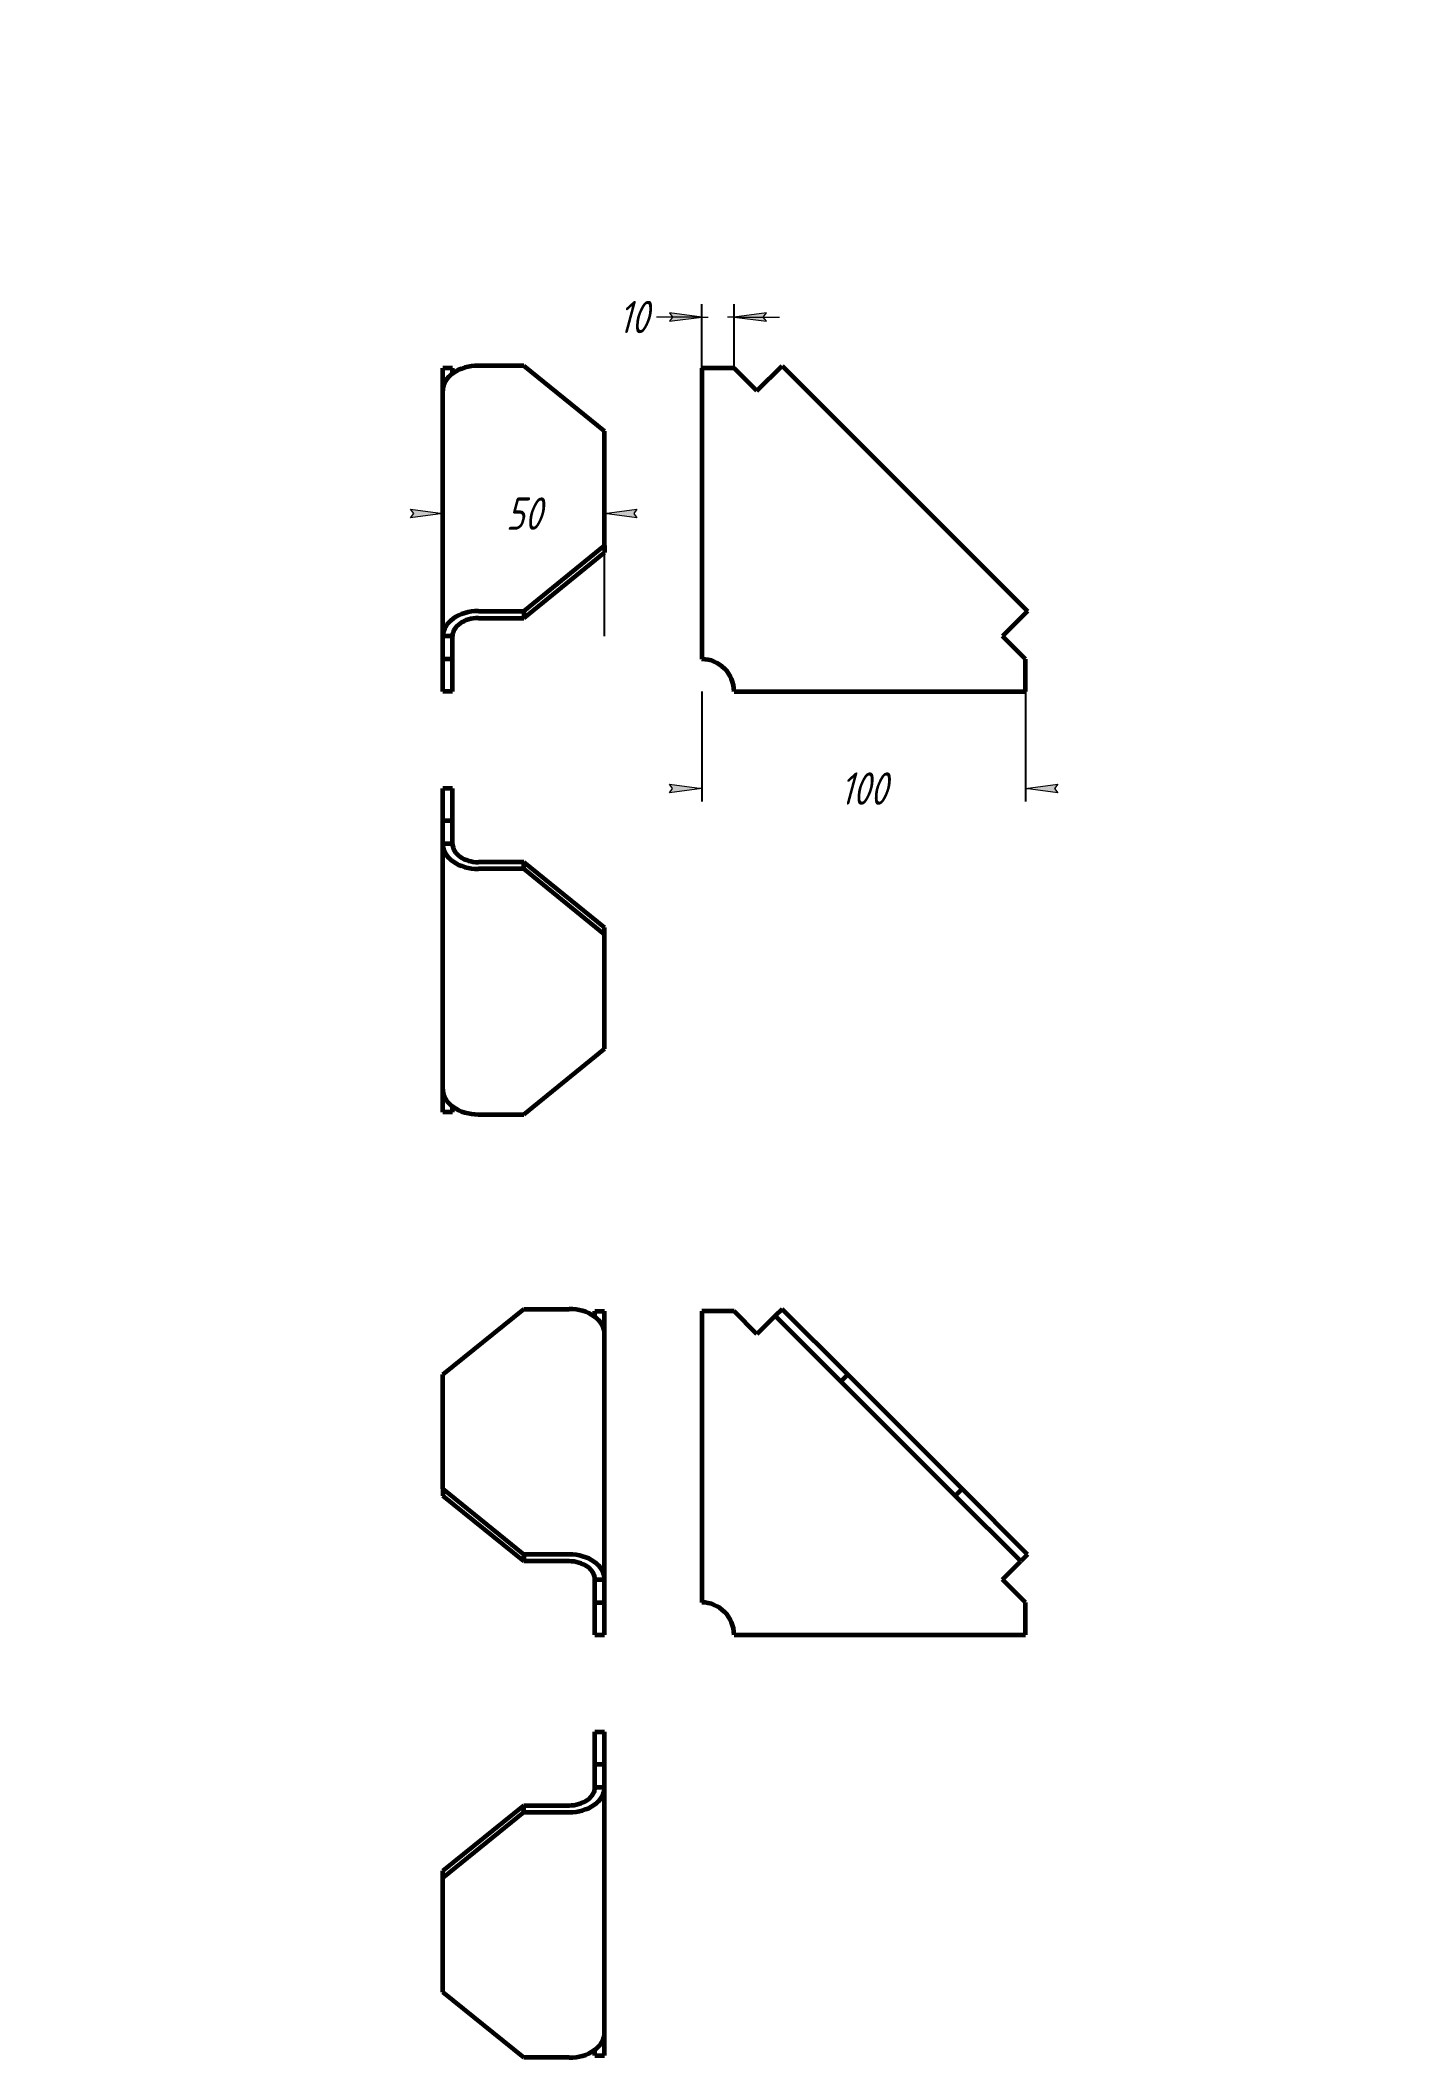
# Model space of a CAD drawing. Header units: millimetres. Extents: x 0 to 3150, y -266 to 488.
# Drawn here: x 2310 to 2520, y -14.8 to 297 of the extents above; entities that cross this region are included whole.
import ezdxf

# ---------------------------------------------------------------- set-up
doc = ezdxf.new("R2010")
doc.units = ezdxf.units.MM
doc.linetypes.add('K5LT_BASIC', pattern=[0])
doc.linetypes.add('K5LT_THIN', pattern=[0])
doc.layers.add('Системный слой', color=7, linetype='Continuous')
doc.layers.add('Системный слой (1)', color=7, linetype='Continuous', true_color=0x909090)
doc.styles.add('KDIMTEXTSTYLE', font='GOST_AU.SHX', dxfattribs={"width": 0.96, "oblique": 15, "height": 5})
doc.dimstyles.new('KDIMSTYLE (0.50)', dxfattribs={"dimtxt": 5, "dimasz": 1, "dimexe": 2, "dimexo": 0, "dimgap": 1, "dimtad": 1, "dimlfac": 2, "dimtxsty": 'KDIMTEXTSTYLE', "dimsah": 1, "dimcen": 0, "dimdle": 1, "dimadec": 0, "dimazin": 0, "dimtfac": 0.667, "dimtmove": 0, "dimatfit": 3, "dimfxl": 1, "dimtvp": 1, "dimtolj": 1, "dimtzin": 0, "dimarcsym": 0})

msp = doc.modelspace()

# ---------------------------------------------------------------- blocks, each defined once
blk = doc.blocks.new('KDIMARROW_01')
at = {"layer": 'Системный слой'}
blk.add_hatch(color=0, dxfattribs=at).paths.add_polyline_path([(-5, -0.66), (0, 0), (-5, 0.66), (-4.5, 0)])
at = {"layer": 'Системный слой', "color": 0, "linetype": 'K5LT_THIN', "lineweight": 18}
for p, q in [((-4.5, 0), (-5, 0.66)), ((-5, 0.66), (0, 0)), ((0, 0), (-5, -0.66)), ((-5, -0.66), (-4.5, 0))]:
    blk.add_line(p, q, dxfattribs=at)
at = {"layer": 'Системный слой (1)', "color": 0, "linetype": 'K5LT_THIN', "lineweight": 18}
blk.add_line((0, 0), (-1, 0), dxfattribs=at)
blk = doc.blocks.new('KDIMARROW_02')
at = {"layer": 'Системный слой'}
blk.add_hatch(color=0, dxfattribs=at).paths.add_polyline_path([(4.5, 0), (5, 0.66), (0, 0), (5, -0.66)])
at = {"layer": 'Системный слой', "color": 0, "linetype": 'K5LT_THIN', "lineweight": 18}
for p, q in [((5, 0.66), (0, 0)), ((0, 0), (5, -0.66)), ((0, 0), (7, 0)), ((4.5, 0), (5, 0.66)), ((5, -0.66), (4.5, 0))]:
    blk.add_line(p, q, dxfattribs=at)
at = {"layer": 'Системный слой (1)', "color": 0, "linetype": 'K5LT_THIN', "lineweight": 18}
blk.add_line((0, 0), (-1, 0), dxfattribs=at)

# ---------------------------------------------------------------- dimensions: what is measured, and where the dimension line sits
at = {"layer": 'Системный слой (1)', "color": 7}
for base, p1, p2, location, override in [((2417.1751, 254.239), (2412.1751, 246.3541), (2417.1751, 246.3541), (2401.6192, 254.239), {"dimexo": 0, "dimpost": '\\H5.0;\\W0.965;\\Q15;<>', "dimblk1": 'KDIMARROW_02', "dimblk2": 'KDIMARROW_02', "dimse1": 0, "dimse2": 0, "dimclrt": 7, "dimtolj": 1}), ((2372.1751, 223.8541), (2397.1751, 204.8896), (2372.1751, 204.8896), (2384.6751, 223.8541), {"dimexo": 0, "dimpost": '\\H5.0;\\W0.965;\\Q15;<>', "dimblk1": 'KDIMARROW_01', "dimblk2": 'KDIMARROW_01', "dimse1": 0, "dimse2": 0, "dimclrt": 7, "dimtolj": 1}), ((2412.1751, 181.3541), (2462.1751, 196.3541), (2412.1751, 196.3541), (2437.1751, 181.3541), {"dimexo": 0, "dimpost": '\\H5.0;\\W0.965;\\Q15;<>', "dimblk1": 'KDIMARROW_01', "dimblk2": 'KDIMARROW_01', "dimse1": 0, "dimse2": 0, "dimclrt": 7, "dimtolj": 1})]:
    msp.add_linear_dim(base=base, p1=p1, p2=p2, location=location, dimstyle='KDIMSTYLE (0.50)', override=override, dxfattribs=at).render()

# ---------------------------------------------------------------- linework, layer by layer
at = {"layer": 'Системный слой (1)', "color": 5, "linetype": 'K5LT_BASIC', "lineweight": 60, "true_color": 0x0000ff}
for p, q in [((2373.6751, 246.3541), (2372.1751, 246.3541)), ((2372.1751, 242.8185), (2372.1751, 246.3541)), ((2373.6751, 245.4878), (2373.6751, 246.3541)), ((2384.6751, 246.7076), (2377.6751, 246.7076)), ((2397.1751, 236.582), (2384.6751, 246.7076)), ((2412.1751, 246.3541), (2412.1751, 201.3541)), ((2417.1751, 246.3541), (2412.1751, 246.3541)), ((2420.7106, 242.8185), (2417.1751, 246.3541)), ((2420.7106, 242.8185), (2424.5997, 246.7076)), ((2424.5997, 246.7076), (2462.5286, 208.7787)), ((2372.1751, 204.8896), (2372.1751, 242.8185)), ((2397.1751, 218.9043), (2397.1751, 236.582)), ((2384.6751, 208.7787), (2397.1751, 218.9043)), ((2397.1751, 218.9043), (2397.1751, 217.8437)), ((2384.6751, 207.718), (2397.1751, 217.8437)), ((2377.6751, 208.7787), (2384.6751, 208.7787)), ((2377.6751, 207.718), (2384.6751, 207.718)), ((2384.6751, 208.7787), (2384.6751, 207.718)), ((2462.5286, 208.7787), (2458.6395, 204.8896)), ((2372.1751, 201.3541), (2372.1751, 204.8896)), ((2373.6751, 204.8896), (2372.1751, 204.8896)), ((2373.6751, 201.3541), (2373.6751, 204.8896)), ((2462.1751, 201.3541), (2458.6395, 204.8896)), ((2372.1751, 196.3541), (2372.1751, 201.3541)), ((2373.6751, 201.3541), (2372.1751, 201.3541)), ((2373.6751, 196.3541), (2373.6751, 201.3541)), ((2462.1751, 196.3541), (2462.1751, 201.3541)), ((2373.6751, 196.3541), (2372.1751, 196.3541)), ((2417.1751, 196.3541), (2462.1751, 196.3541)), ((2372.1751, 176.3541), (2372.1751, 181.3541)), ((2373.6751, 181.3541), (2372.1751, 181.3541)), ((2373.6751, 176.3541), (2373.6751, 181.3541)), ((2373.6751, 176.3541), (2372.1751, 176.3541)), ((2372.1751, 172.8185), (2372.1751, 176.3541)), ((2373.6751, 172.8185), (2373.6751, 176.3541)), ((2373.6751, 172.8185), (2372.1751, 172.8185)), ((2372.1751, 134.8896), (2372.1751, 172.8185)), ((2384.6751, 169.9901), (2377.6751, 169.9901)), ((2384.6751, 168.9294), (2377.6751, 168.9294)), ((2397.1751, 159.8645), (2384.6751, 169.9901)), ((2384.6751, 168.9294), (2384.6751, 169.9901)), ((2397.1751, 158.8038), (2384.6751, 168.9294)), ((2397.1751, 158.8038), (2397.1751, 159.8645)), ((2397.1751, 141.1261), (2397.1751, 158.8038)), ((2384.6751, 131.0005), (2397.1751, 141.1261)), ((2372.1751, 131.3541), (2372.1751, 134.8896)), ((2373.6751, 131.3541), (2372.1751, 131.3541)), ((2373.6751, 131.3541), (2373.6751, 132.2203)), ((2377.6751, 131.0005), (2384.6751, 131.0005)), ((2372.1751, 90.7878), (2384.6751, 100.9134)), ((2384.6751, 100.9134), (2391.6751, 100.9134)), ((2395.6751, 99.6936), (2395.6751, 100.5598)), ((2395.6751, 100.5598), (2397.1751, 100.5598)), ((2397.1751, 97.0243), (2397.1751, 100.5598)), ((2417.1751, 100.5598), (2412.1751, 100.5598)), ((2412.1751, 100.5598), (2412.1751, 55.5598)), ((2420.7106, 97.0243), (2417.1751, 100.5598)), ((2423.539, 99.8527), (2420.7106, 97.0243)), ((2424.5997, 100.9134), (2423.539, 99.8527)), ((2433.6647, 89.7271), (2423.539, 99.8527)), ((2434.7253, 90.7878), (2424.5997, 100.9134)), ((2397.1751, 59.0954), (2397.1751, 97.0243)), ((2372.1751, 73.1101), (2372.1751, 90.7878)), ((2434.7253, 90.7878), (2433.6647, 89.7271)), ((2452.403, 73.1101), (2434.7253, 90.7878)), ((2451.3423, 72.0494), (2433.6647, 89.7271)), ((2372.1751, 73.1101), (2372.1751, 72.0494)), ((2384.6751, 62.9845), (2372.1751, 73.1101)), ((2384.6751, 61.9238), (2372.1751, 72.0494)), ((2452.403, 73.1101), (2451.3423, 72.0494)), ((2461.468, 61.9238), (2451.3423, 72.0494)), ((2462.5286, 62.9845), (2452.403, 73.1101)), ((2391.6751, 62.9845), (2384.6751, 62.9845)), ((2384.6751, 62.9845), (2384.6751, 61.9238)), ((2462.5286, 62.9845), (2461.468, 61.9238)), ((2391.6751, 61.9238), (2384.6751, 61.9238)), ((2458.6395, 59.0954), (2461.468, 61.9238)), ((2395.6751, 55.5598), (2395.6751, 59.0954)), ((2395.6751, 59.0954), (2397.1751, 59.0954)), ((2397.1751, 55.5598), (2397.1751, 59.0954)), ((2462.1751, 55.5598), (2458.6395, 59.0954)), ((2395.6751, 55.5598), (2397.1751, 55.5598)), ((2395.6751, 50.5598), (2395.6751, 55.5598)), ((2397.1751, 50.5598), (2397.1751, 55.5598)), ((2462.1751, 50.5598), (2462.1751, 55.5598)), ((2395.6751, 50.5598), (2397.1751, 50.5598)), ((2417.1751, 50.5598), (2462.1751, 50.5598)), ((2395.6751, 30.5598), (2395.6751, 35.5598)), ((2395.6751, 35.5598), (2397.1751, 35.5598)), ((2397.1751, 30.5598), (2397.1751, 35.5598)), ((2395.6751, 27.0243), (2395.6751, 30.5598)), ((2395.6751, 30.5598), (2397.1751, 30.5598)), ((2397.1751, 27.0243), (2397.1751, 30.5598)), ((2395.6751, 27.0243), (2397.1751, 27.0243)), ((2397.1751, -10.9046), (2397.1751, 27.0243)), ((2372.1751, 14.0703), (2384.6751, 24.1959)), ((2372.1751, 13.0096), (2384.6751, 23.1352)), ((2384.6751, 24.1959), (2391.6751, 24.1959)), ((2384.6751, 23.1352), (2384.6751, 24.1959)), ((2384.6751, 23.1352), (2391.6751, 23.1352)), ((2372.1751, 13.0096), (2372.1751, 14.0703)), ((2372.1751, -4.6681), (2372.1751, 13.0096)), ((2384.6751, -14.7937), (2372.1751, -4.6681)), ((2397.1751, -14.4402), (2397.1751, -10.9046)), ((2391.6751, -14.7937), (2384.6751, -14.7937)), ((2395.6751, -14.4402), (2395.6751, -13.5739)), ((2395.6751, -14.4402), (2397.1751, -14.4402))]:
    msp.add_line(p, q, dxfattribs=at)
for centre in [(2412.1751, 196.3541), (2412.1751, 50.5598)]:
    msp.add_arc(centre, 5, 0, 90, dxfattribs=at)
for centre, major_axis, start_param, end_param in [((2377.6751, 242.8185), (-5.5, 0), 4.71238898, 6.28318531), ((2377.6751, 204.8896), (-5.5, 0), 4.71238898, 6.28318531), ((2377.6751, 204.8896), (-4, 0), 4.71238898, 6.28318531), ((2377.6751, 172.8185), (-5.5, 0), 0, 1.57079633), ((2377.6751, 172.8185), (4, 0), 3.14159265, 4.71238898), ((2377.6751, 134.8896), (5.5, 0), 3.14159265, 4.71238898), ((2391.6751, 97.0243), (5.5, 0), 0, 1.57079633), ((2391.6751, 59.0954), (-5.5, 0), 3.14159265, 4.71238898), ((2391.6751, 59.0954), (4, 0), 0, 1.57079633), ((2391.6751, 27.0243), (5.5, 0), 4.71238898, 6.28318531), ((2391.6751, 27.0243), (4, 0), 4.71238898, 6.28318531), ((2391.6751, -10.9046), (5.5, 0), 4.71238898, 6.28318531)]:
    msp.add_ellipse(centre, major_axis=major_axis, ratio=0.70710678, start_param=start_param, end_param=end_param, dxfattribs=at)

msp.set_redraw_order([(e.dxf.handle, doc.entitydb.next_handle()) for e in msp.query("TEXT MTEXT ATTDEF DIMENSION ARC_DIMENSION")])  # texts and dimensions are drawn at this point

doc.saveas('drawing.dxf')
